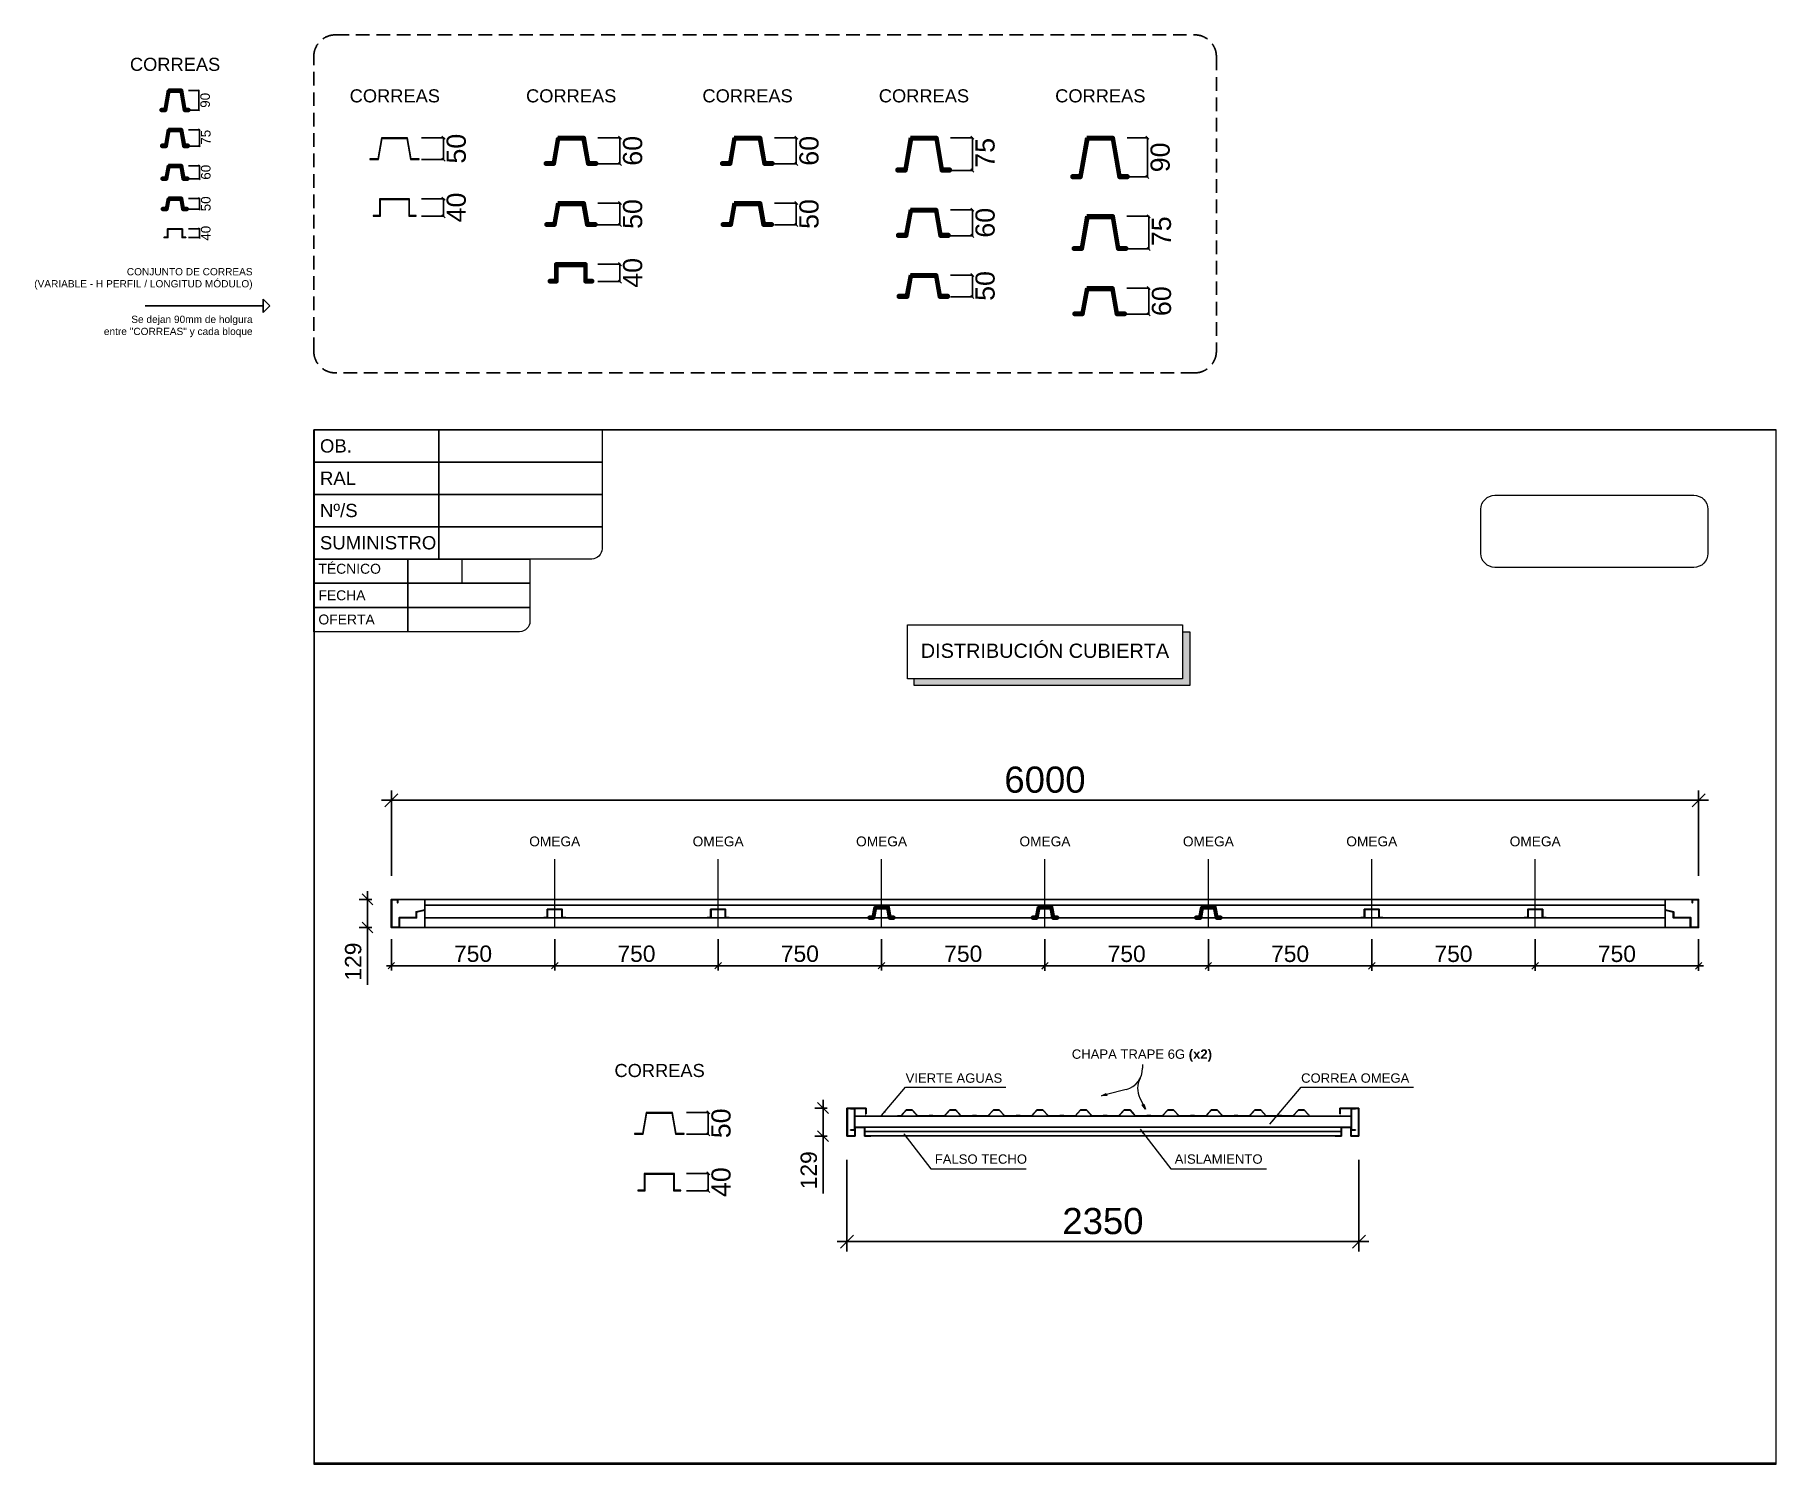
# Model space of a CAD drawing. Header units: millimetres. Extents: x 367645 to 474957, y -134457 to -104992.
# Drawn here: x 443823 to 451815, y -116765 to -110206 of the extents above; entities that cross this region are included whole.
import ezdxf
from ezdxf.enums import TextEntityAlignment as Align

# ---------------------------------------------------------------- set-up
doc = ezdxf.new("R2010")
doc.units = ezdxf.units.MM
doc.header["$LTSCALE"] = 25
doc.header["$PDMODE"] = 35
doc.header["$PDSIZE"] = 5
doc.linetypes.add('TRAZOS2', pattern=[0.375, 0.25, -0.125])
for name, color, linetype in [('_A-SOMBREJAT BLANC', 7, 'Continuous'), ('CARRIL', 3, 'Continuous'), ('Chapa Perfilada', 2, 'Continuous'), ('Estructura C F', 8, 'Continuous'), ('Lama Falso techo', 3, 'Continuous'), ('TEXTO', 2, 'Continuous')]:
    doc.layers.add(name, color=color, linetype=linetype)
doc.layers.add('Cotas', color=1, linetype='Continuous', lineweight=13)
doc.styles.add('ARIAL', font='arial.ttf')
doc.styles.add('cubierta', font='simplex.shx')
doc.styles.add('ROMANS', font='romans.shx', dxfattribs={"width": 0.75})
doc.styles.get("Standard").update_dxf_attribs({"font": 'arial.ttf'})
doc.dimstyles.new('Cubierta', dxfattribs={"dimscale": 10, "dimtxt": 2.5, "dimasz": 2.5, "dimexe": 1.25, "dimexo": 0.625, "dimtad": 1, "dimtxsty": 'cubierta', "dimcen": 2.5, "dimadec": 0, "dimazin": 0, "dimtfac": 1, "dimtmove": 0, "dimatfit": 3, "dimfxl": 1, "dimarcsym": 0})
doc.dimstyles.new('ISO-20', dxfattribs={"dimtxt": 20, "dimasz": 10, "dimexe": 1.25, "dimexo": 0.625, "dimgap": 10, "dimtad": 1, "dimtxsty": 'Standard', "dimblk": 'OBLIQUE', "dimcen": 2.5, "dimadec": 0, "dimazin": 0, "dimtfac": 1, "dimtmove": 0, "dimatfit": 3, "dimldrblk": 'OBLIQUE', "dimfxl": 1, "dimarcsym": 0})
doc.dimstyles.new('PMP-T-30', dxfattribs={"dimscale": 30, "dimtxt": 1.8, "dimasz": 1, "dimexe": 0.75, "dimexo": 1.8, "dimgap": 0.54, "dimtad": 1, "dimdec": 0, "dimzin": 0, "dimdsep": 46, "dimtxsty": 'ROMANS', "dimblk1": 'OBLIQUE', "dimblk2": 'OBLIQUE', "dimsah": 1, "dimcen": 1, "dimdle": 0.75, "dimadec": 0, "dimazin": 0, "dimtfac": 1, "dimtdec": 0, "dimtofl": 0, "dimtmove": 0, "dimatfit": 3, "dimldrblk": 'OBLIQUE', "dimfxl": 1, "dimtolj": 1, "dimtzin": 0, "dimarcsym": 0})
doc.dimstyles.new('PMP-T-60', dxfattribs={"dimscale": 60, "dimtxt": 1.8, "dimasz": 1, "dimexe": 0.75, "dimexo": 1.8, "dimgap": 0.54, "dimtad": 1, "dimdec": 0, "dimzin": 0, "dimdsep": 46, "dimtxsty": 'ROMANS', "dimblk1": 'OBLIQUE', "dimblk2": 'OBLIQUE', "dimsah": 1, "dimcen": 1, "dimdle": 0.75, "dimadec": 0, "dimazin": 0, "dimtfac": 1, "dimtdec": 0, "dimtofl": 0, "dimtmove": 0, "dimatfit": 3, "dimldrblk": 'OBLIQUE', "dimfxl": 1, "dimtolj": 1, "dimtzin": 0, "dimarcsym": 0})
doc.dimstyles.new('PMP-T-75', dxfattribs={"dimscale": 75, "dimtxt": 1.8, "dimasz": 1, "dimexe": 0.75, "dimexo": 1.8, "dimgap": 0.54, "dimtad": 1, "dimdec": 0, "dimzin": 0, "dimdsep": 46, "dimtxsty": 'ROMANS', "dimblk1": 'OBLIQUE', "dimblk2": 'OBLIQUE', "dimsah": 1, "dimcen": 1, "dimdle": 0.75, "dimadec": 0, "dimazin": 0, "dimtfac": 1, "dimtdec": 0, "dimtofl": 0, "dimtmove": 0, "dimatfit": 3, "dimldrblk": 'OBLIQUE', "dimfxl": 1, "dimtolj": 1, "dimtzin": 0, "dimarcsym": 0})

msp = doc.modelspace()

# ---------------------------------------------------------------- texts
at = {"insert": (444822.135, -111544.393), "char_height": 33.20055, "width": 1372.07984, "attachment_point": 6, "style": 'ARIAL'}
msp.add_mtext('Se dejan 90mm de holgura \\Pentre "CORREAS" y cada bloque', dxfattribs=at)
at = {"layer": 'CARRIL', "insert": (444822.135, -111325.723), "char_height": 33.20055, "width": 1372.07984, "attachment_point": 6, "style": 'ARIAL'}
msp.add_mtext('CONJUNTO DE CORREAS\\P(VARIABLE - H PERFIL / LONGITUD MÓDULO)', dxfattribs=at)
at = {"layer": 'TEXTO'}
for p in [(444466.352, -110389.418), (445474.939, -110534.069), (446284.441, -110534.069), (447093.943, -110534.069), (447903.445, -110534.069), (448712.947, -110534.069), (446690.156, -115006.826)]:
    msp.add_text('CORREAS', height=59.9928, dxfattribs=at).set_placement(p, align=Align.BOTTOM_CENTER)
at = {"layer": 'TEXTO', "style": 'ARIAL'}
for p in [(446208.859, -113943.494), (446958.859, -113943.494), (447708.859, -113943.494), (448458.859, -113943.494), (449208.859, -113943.494), (449958.859, -113943.494), (450708.859, -113943.494)]:
    msp.add_attdef('OMEGA', text='', height=45, dxfattribs=at).set_placement(p, align=Align.BOTTOM_CENTER)

# ---------------------------------------------------------------- blocks, each defined once
blk = doc.blocks.new('CAJETIN_VALS')
at = {"layer": 'Cotas'}
for points in [[(0, 5027.7), (608.8, 5027.7), (608.8, 4870.8), (0, 4870.8)], [(0, 0), (7109.9, 0), (7109.9, 5027.7), (0, 5027.7)], [(608.8, 5027.7), (1401.4, 5027.7), (1401.4, 4870.8), (608.8, 4870.8)], [(0, 4870.8), (608.8, 4870.8), (608.8, 4713.8), (0, 4713.8)], [(608.8, 4870.8), (1401.4, 4870.8), (1401.4, 4713.8), (608.8, 4713.8)], [(0, 4713.8), (608.8, 4713.8), (608.8, 4556.9), (0, 4556.9)], [(608.8, 4713.8), (1401.4, 4713.8), (1401.4, 4556.9), (608.8, 4556.9)], [(0, 4556.9), (608.8, 4556.9), (608.8, 4399.9), (0, 4399.9)], [(0, 4399.9), (456.6, 4399.9), (456.6, 4282.2), (0, 4282.2)], [(456.6, 4399.9), (1051, 4399.9), (1051, 4282.2), (456.6, 4282.2)], [(0, 4282.2), (456.6, 4282.2), (456.6, 4164.5), (0, 4164.5)], [(456.6, 4282.2), (1051, 4282.2), (1051, 4164.5), (456.6, 4164.5)], [(0, 4164.5), (456.6, 4164.5), (456.6, 4046.8), (0, 4046.8)]]:
    blk.add_lwpolyline(points, close=True, dxfattribs=at)
for points in [[(608.8, 4556.9), (1401.4, 4556.9), (1401.4, 4450, -0.414214), (1351.3, 4399.9), (608.8, 4399.9)], [(456.6, 4164.5), (1051, 4164.5), (1051, 4096.9, -0.414214), (1001, 4046.8), (456.6, 4046.8)]]:
    blk.add_lwpolyline(points, format="xyb", close=True, dxfattribs=at)
blk.add_lwpolyline([(719.9, 4399.9), (719.9, 4282.2)], dxfattribs=at)
at = {"layer": 'TEXTO', "char_height": 64.47, "attachment_point": 1}
for s, insert in [('OB.', (30.2, 4982)), ('RAL', (30.2, 4825)), ('Nº/S ', (30.2, 4668.1)), ('SUMINISTRO', (30.2, 4511.2))]:
    blk.add_mtext_dynamic_manual_height_columns(s, width=1045.26, gutter_width=263.8, heights=[0], dxfattribs=dict(at, insert=insert))
at = {"layer": 'TEXTO', "color": 7, "true_color": 0xffffff, "char_height": 48.36, "attachment_point": 1, "style": 'ARIAL'}
for s, insert in [('TÉCNICO', (22.6, 4376.7)), ('FECHA', (22.6, 4247.9))]:
    blk.add_mtext_dynamic_manual_height_columns(s, width=1045.26, gutter_width=263.8, heights=[0], dxfattribs=dict(at, insert=insert))
at = {"layer": 'TEXTO', "color": 4, "insert": (22.6, 4130.2), "char_height": 48.36, "attachment_point": 1, "style": 'ARIAL'}
blk.add_mtext_dynamic_manual_height_columns('OFERTA', width=1045.26, gutter_width=263.8, heights=[0], dxfattribs=at)
at = {"layer": 'TEXTO', "style": 'ARIAL'}
for tag, p in [('OB', (1005.1, 4949.2)), ('RAL', (1005.1, 4792.3)), ('SUMINISTRO', (1003.4, 4478.7))]:
    blk.add_attdef(tag, text='', height=68, dxfattribs=at).set_placement(p, align=Align.MIDDLE_CENTER)
at = {"layer": 'TEXTO', "color": 6, "style": 'ARIAL'}
blk.add_attdef('NS', text='', height=68, dxfattribs=at).set_placement((1005.1, 4635.4), align=Align.MIDDLE_CENTER)
at = {"layer": 'TEXTO', "color": 7, "true_color": 0xffffff, "style": 'ARIAL'}
for tag, p in [('D.P.Y.', (588.2, 4341.1)), ('REV-0', (885.5, 4341.1)), ('FECHA', (753.8, 4223.4))]:
    blk.add_attdef(tag, text='', height=48, dxfattribs=at).set_placement(p, align=Align.MIDDLE_CENTER)
at = {"layer": 'TEXTO', "color": 4, "style": 'ARIAL'}
blk.add_attdef('OFERTA', text='', height=48, dxfattribs=at).set_placement((751.6, 4106.1), align=Align.MIDDLE_CENTER)
blk = doc.blocks.new('_OBLIQUE')
at = {"color": 0, "linetype": 'ByBlock'}
blk.add_line((-0.5, -0.5), (0.5, 0.5), dxfattribs=at)
blk = doc.blocks.new('*D819')
at = {"layer": 'Cotas', "color": 0, "lineweight": -2, "transparency": 16777216}
for p, q in [((447459.9, -115131.4), (447403, -115131.4)), ((447440.5, -115093.9), (447440.5, -115260.4)), ((447459.9, -115260.4), (447403, -115260.4)), ((447440.5, -115260.4), (447440.5, -115523.2))]:
    blk.add_line(p, q, dxfattribs=at)
at = {"layer": 'Defpoints', "color": 0, "transparency": 16777216}
for p in [(447549.9, -115131.4), (447440.5, -115260.4), (447549.9, -115260.4)]:
    blk.add_point(p, dxfattribs=at)
at = {"layer": 'Cotas', "color": 0, "lineweight": -2, "transparency": 16777216, "xscale": 50, "yscale": 50, "zscale": 50}
for p, rotation in [((447440.5, -115131.4), 90), ((447440.5, -115260.4), 270)]:
    blk.add_blockref('_OBLIQUE', p, dxfattribs=dict(at, rotation=rotation))
at = {"layer": 'Cotas', "color": 0, "transparency": 16777216, "insert": (447375.2, -115416.8), "char_height": 75, "attachment_point": 5, "rotation": 90, "style": 'ARIAL'}
blk.add_mtext('\\A1;129', dxfattribs=at)
blk = doc.blocks.new('CHAPA TRAPE 6G')
at = {"layer": 'Chapa Perfilada'}
for p, q in [((-54, -28), (-54, -27)), ((1031.6, -20.4), (1032.4, -19.7))]:
    blk.add_line(p, q, dxfattribs=at)
for points in [[(1032.4, -19.7), (1013.5, 1), (986.5, 1), (961, -27), (911, -27), (907.5, -25), (892.5, -25), (889, -27), (839, -27), (813.5, 1), (786.5, 1), (761, -27), (711, -27), (707.5, -25), (692.5, -25), (689, -27), (639, -27), (613.5, 1), (586.5, 1), (561, -27), (511, -27), (507.5, -25), (492.5, -25), (489, -27), (439, -27), (413.5, 1), (386.5, 1), (361, -27), (311, -27), (307.5, -25), (292.5, -25), (289, -27), (239, -27), (213.5, 1), (186.5, 1), (161, -27), (111, -27), (107.5, -25), (92.5, -25), (89, -27), (39, -27), (13.5, 1), (-13.5, 1), (-39, -27), (-54, -27)], [(1031.6, -20.4), (1013.1, 0), (986.9, 0), (961.4, -28), (910.7, -28), (907.2, -26), (892.8, -26), (889.3, -28), (838.6, -28), (813.1, 0), (786.9, 0), (761.4, -28), (710.7, -28), (707.2, -26), (692.8, -26), (689.3, -28), (638.6, -28), (613.1, 0), (586.9, 0), (561.4, -28), (510.7, -28), (507.2, -26), (492.8, -26), (489.3, -28), (438.6, -28), (413.1, 0), (386.9, 0), (361.4, -28), (310.7, -28), (307.2, -26), (292.8, -26), (289.3, -28), (238.6, -28), (213.1, 0), (186.9, 0), (161.4, -28), (110.7, -28), (107.2, -26), (92.8, -26), (89.3, -28), (38.6, -28), (13.1, 0), (-13.1, 0), (-38.6, -28), (-54, -28)]]:
    blk.add_lwpolyline(points, dxfattribs=at)
blk = doc.blocks.new('*D820')
at = {"layer": 'Cotas', "color": 0, "lineweight": -2, "transparency": 16777216}
for p, q in [((447549.9, -115368.4), (447549.9, -115789.3)), ((449899.9, -115368.4), (449899.9, -115789.3)), ((447504.9, -115744.3), (449944.9, -115744.3))]:
    blk.add_line(p, q, dxfattribs=at)
at = {"layer": 'Defpoints', "color": 0, "transparency": 16777216}
for p in [(447549.9, -115260.4), (449899.9, -115260.4), (449899.9, -115744.3)]:
    blk.add_point(p, dxfattribs=at)
at = {"layer": 'Cotas', "color": 0, "lineweight": -2, "transparency": 16777216, "xscale": 60, "yscale": 60, "zscale": 60, "rotation": 180}
blk.add_blockref('_OBLIQUE', (447549.9, -115744.3), dxfattribs=at)
at = {"layer": 'Cotas', "color": 0, "lineweight": -2, "transparency": 16777216, "xscale": 60, "yscale": 60, "zscale": 60}
blk.add_blockref('_OBLIQUE', (449899.9, -115744.3), dxfattribs=at)
at = {"layer": 'Cotas', "color": 0, "transparency": 16777216, "insert": (448724.9, -115650.6), "char_height": 120, "attachment_point": 5, "style": 'ARIAL'}
blk.add_mtext('\\A1;2350', dxfattribs=at)
blk = doc.blocks.new('*D821')
at = {"layer": 'Cotas', "color": 0, "lineweight": -2, "transparency": 16777216}
for p, q in [((450708.9, -114356.7), (450708.9, -114500.9)), ((451458.9, -114356.7), (451458.9, -114500.9)), ((451481.4, -114478.4), (450686.4, -114478.4))]:
    blk.add_line(p, q, dxfattribs=at)
at = {"layer": 'Defpoints', "color": 0, "transparency": 16777216}
for p in [(450708.9, -114302.7), (451458.9, -114302.7), (450708.9, -114478.4)]:
    blk.add_point(p, dxfattribs=at)
at = {"layer": 'Cotas', "color": 0, "lineweight": -2, "transparency": 16777216, "xscale": 30, "yscale": 30, "zscale": 30, "rotation": 180}
blk.add_blockref('_OBLIQUE', (450708.9, -114478.4), dxfattribs=at)
at = {"layer": 'Cotas', "color": 0, "lineweight": -2, "transparency": 16777216, "xscale": 30, "yscale": 30, "zscale": 30}
blk.add_blockref('_OBLIQUE', (451458.9, -114478.4), dxfattribs=at)
at = {"layer": 'Cotas', "color": 0, "transparency": 16777216, "insert": (451083.9, -114423.9), "char_height": 75, "attachment_point": 5, "style": 'ARIAL'}
blk.add_mtext('\\A1;750', dxfattribs=at)
blk = doc.blocks.new('*D822')
at = {"layer": 'Cotas', "color": 0, "lineweight": -2, "transparency": 16777216}
for p, q in [((449958.9, -114356.7), (449958.9, -114500.9)), ((450708.9, -114424.4), (450708.9, -114455.9)), ((450731.4, -114478.4), (449936.4, -114478.4))]:
    blk.add_line(p, q, dxfattribs=at)
at = {"layer": 'Defpoints', "color": 0, "transparency": 16777216}
for p in [(449958.9, -114302.7), (449958.9, -114478.4), (450708.9, -114478.4)]:
    blk.add_point(p, dxfattribs=at)
at = {"layer": 'Cotas', "color": 0, "lineweight": -2, "transparency": 16777216, "xscale": 30, "yscale": 30, "zscale": 30, "rotation": 180}
blk.add_blockref('_OBLIQUE', (449958.9, -114478.4), dxfattribs=at)
at = {"layer": 'Cotas', "color": 0, "lineweight": -2, "transparency": 16777216, "xscale": 30, "yscale": 30, "zscale": 30}
blk.add_blockref('_OBLIQUE', (450708.9, -114478.4), dxfattribs=at)
at = {"layer": 'Cotas', "color": 0, "transparency": 16777216, "insert": (450333.9, -114423.9), "char_height": 75, "attachment_point": 5, "style": 'ARIAL'}
blk.add_mtext('\\A1;750', dxfattribs=at)
blk = doc.blocks.new('*D824')
at = {"layer": 'Cotas', "color": 0, "lineweight": -2, "transparency": 16777216}
for p, q in [((448458.9, -114356.7), (448458.9, -114500.9)), ((449208.9, -114424.4), (449208.9, -114455.9)), ((449231.4, -114478.4), (448436.4, -114478.4))]:
    blk.add_line(p, q, dxfattribs=at)
at = {"layer": 'Defpoints', "color": 0, "transparency": 16777216}
for p in [(448458.9, -114302.7), (448458.9, -114478.4), (449208.9, -114478.4)]:
    blk.add_point(p, dxfattribs=at)
at = {"layer": 'Cotas', "color": 0, "lineweight": -2, "transparency": 16777216, "xscale": 30, "yscale": 30, "zscale": 30, "rotation": 180}
blk.add_blockref('_OBLIQUE', (448458.9, -114478.4), dxfattribs=at)
at = {"layer": 'Cotas', "color": 0, "lineweight": -2, "transparency": 16777216, "xscale": 30, "yscale": 30, "zscale": 30}
blk.add_blockref('_OBLIQUE', (449208.9, -114478.4), dxfattribs=at)
at = {"layer": 'Cotas', "color": 0, "transparency": 16777216, "insert": (448833.9, -114423.9), "char_height": 75, "attachment_point": 5, "style": 'ARIAL'}
blk.add_mtext('\\A1;750', dxfattribs=at)
blk = doc.blocks.new('*D825')
at = {"layer": 'Cotas', "color": 0, "lineweight": -2, "transparency": 16777216}
for p, q in [((447708.9, -114356.7), (447708.9, -114500.3)), ((448458.9, -114424.4), (448458.9, -114455.3)), ((448481.4, -114477.8), (447686.4, -114477.8))]:
    blk.add_line(p, q, dxfattribs=at)
at = {"layer": 'Defpoints', "color": 0, "transparency": 16777216}
for p in [(447708.9, -114302.7), (447708.9, -114477.8), (448458.9, -114478.4)]:
    blk.add_point(p, dxfattribs=at)
at = {"layer": 'Cotas', "color": 0, "lineweight": -2, "transparency": 16777216, "xscale": 30, "yscale": 30, "zscale": 30, "rotation": 180}
blk.add_blockref('_OBLIQUE', (447708.9, -114477.8), dxfattribs=at)
at = {"layer": 'Cotas', "color": 0, "lineweight": -2, "transparency": 16777216, "xscale": 30, "yscale": 30, "zscale": 30}
blk.add_blockref('_OBLIQUE', (448458.9, -114477.8), dxfattribs=at)
at = {"layer": 'Cotas', "color": 0, "transparency": 16777216, "insert": (448083.9, -114423.4), "char_height": 75, "attachment_point": 5, "style": 'ARIAL'}
blk.add_mtext('\\A1;750', dxfattribs=at)
blk = doc.blocks.new('*D826')
at = {"layer": 'Cotas', "color": 0, "lineweight": -2, "transparency": 16777216}
for p, q in [((446958.9, -114356.7), (446958.9, -114500.3)), ((447708.9, -114423.8), (447708.9, -114455.3)), ((447731.4, -114477.8), (446936.4, -114477.8))]:
    blk.add_line(p, q, dxfattribs=at)
at = {"layer": 'Defpoints', "color": 0, "transparency": 16777216}
for p in [(446958.9, -114302.7), (446958.9, -114477.8), (447708.9, -114477.8)]:
    blk.add_point(p, dxfattribs=at)
at = {"layer": 'Cotas', "color": 0, "lineweight": -2, "transparency": 16777216, "xscale": 30, "yscale": 30, "zscale": 30, "rotation": 180}
blk.add_blockref('_OBLIQUE', (446958.9, -114477.8), dxfattribs=at)
at = {"layer": 'Cotas', "color": 0, "lineweight": -2, "transparency": 16777216, "xscale": 30, "yscale": 30, "zscale": 30}
blk.add_blockref('_OBLIQUE', (447708.9, -114477.8), dxfattribs=at)
at = {"layer": 'Cotas', "color": 0, "transparency": 16777216, "insert": (447333.9, -114423.4), "char_height": 75, "attachment_point": 5, "style": 'ARIAL'}
blk.add_mtext('\\A1;750', dxfattribs=at)
blk = doc.blocks.new('*D827')
at = {"layer": 'Cotas', "color": 0, "lineweight": -2, "transparency": 16777216}
for p, q in [((446208.9, -114356.7), (446208.9, -114500.3)), ((446958.9, -114423.8), (446958.9, -114455.3)), ((446981.4, -114477.8), (446186.4, -114477.8))]:
    blk.add_line(p, q, dxfattribs=at)
at = {"layer": 'Defpoints', "color": 0, "transparency": 16777216}
for p in [(446208.9, -114302.7), (446208.9, -114477.8), (446958.9, -114477.8)]:
    blk.add_point(p, dxfattribs=at)
at = {"layer": 'Cotas', "color": 0, "lineweight": -2, "transparency": 16777216, "xscale": 30, "yscale": 30, "zscale": 30, "rotation": 180}
blk.add_blockref('_OBLIQUE', (446208.9, -114477.8), dxfattribs=at)
at = {"layer": 'Cotas', "color": 0, "lineweight": -2, "transparency": 16777216, "xscale": 30, "yscale": 30, "zscale": 30}
blk.add_blockref('_OBLIQUE', (446958.9, -114477.8), dxfattribs=at)
at = {"layer": 'Cotas', "color": 0, "transparency": 16777216, "insert": (446583.9, -114423.4), "char_height": 75, "attachment_point": 5, "style": 'ARIAL'}
blk.add_mtext('\\A1;750', dxfattribs=at)
blk = doc.blocks.new('*D828')
at = {"layer": 'Cotas', "color": 0, "lineweight": -2, "transparency": 16777216}
for p, q in [((445458.9, -114356.7), (445458.9, -114500.3)), ((446208.9, -114423.8), (446208.9, -114455.3)), ((446231.4, -114477.8), (445436.4, -114477.8))]:
    blk.add_line(p, q, dxfattribs=at)
at = {"layer": 'Defpoints', "color": 0, "transparency": 16777216}
for p in [(445458.9, -114302.7), (445458.9, -114477.8), (446208.9, -114477.8)]:
    blk.add_point(p, dxfattribs=at)
at = {"layer": 'Cotas', "color": 0, "lineweight": -2, "transparency": 16777216, "xscale": 30, "yscale": 30, "zscale": 30, "rotation": 180}
blk.add_blockref('_OBLIQUE', (445458.9, -114477.8), dxfattribs=at)
at = {"layer": 'Cotas', "color": 0, "lineweight": -2, "transparency": 16777216, "xscale": 30, "yscale": 30, "zscale": 30}
blk.add_blockref('_OBLIQUE', (446208.9, -114477.8), dxfattribs=at)
at = {"layer": 'Cotas', "color": 0, "transparency": 16777216, "insert": (445833.9, -114423.4), "char_height": 75, "attachment_point": 5, "style": 'ARIAL'}
blk.add_mtext('\\A1;750', dxfattribs=at)
blk = doc.blocks.new('*D817')
at = {"layer": 'Cotas', "color": 0, "lineweight": -2, "transparency": 16777216}
for p, q in [((445368.9, -114173.7), (445311.9, -114173.7)), ((445349.4, -114136.2), (445349.4, -114302.7)), ((445368.9, -114302.7), (445311.9, -114302.7)), ((445349.4, -114302.7), (445349.4, -114565.5))]:
    blk.add_line(p, q, dxfattribs=at)
at = {"layer": 'Defpoints', "color": 0, "transparency": 16777216}
for p in [(445458.9, -114173.7), (445349.4, -114302.7), (445458.9, -114302.7)]:
    blk.add_point(p, dxfattribs=at)
at = {"layer": 'Cotas', "color": 0, "lineweight": -2, "transparency": 16777216, "xscale": 50, "yscale": 50, "zscale": 50}
for p, rotation in [((445349.4, -114173.7), 90), ((445349.4, -114302.7), 270)]:
    blk.add_blockref('_OBLIQUE', p, dxfattribs=dict(at, rotation=rotation))
at = {"layer": 'Cotas', "color": 0, "transparency": 16777216, "insert": (445284.1, -114459.1), "char_height": 75, "attachment_point": 5, "rotation": 90, "style": 'ARIAL'}
blk.add_mtext('\\A1;129', dxfattribs=at)
blk = doc.blocks.new('*D818')
at = {"layer": 'Cotas', "color": 0, "lineweight": -2, "transparency": 16777216}
for p, q in [((445413.9, -113718.5), (451503.9, -113718.5)), ((445458.9, -114065.7), (445458.9, -113673.5)), ((451458.9, -114066.2), (451458.9, -113673.5))]:
    blk.add_line(p, q, dxfattribs=at)
at = {"layer": 'Defpoints', "color": 0, "transparency": 16777216}
for p in [(451458.9, -113718.5), (445458.9, -114173.7), (451458.9, -114174.2)]:
    blk.add_point(p, dxfattribs=at)
at = {"layer": 'Cotas', "color": 0, "lineweight": -2, "transparency": 16777216, "xscale": 60, "yscale": 60, "zscale": 60, "rotation": 180}
blk.add_blockref('_OBLIQUE', (445458.9, -113718.5), dxfattribs=at)
at = {"layer": 'Cotas', "color": 0, "lineweight": -2, "transparency": 16777216, "xscale": 60, "yscale": 60, "zscale": 60}
blk.add_blockref('_OBLIQUE', (451458.9, -113718.5), dxfattribs=at)
at = {"layer": 'Cotas', "color": 0, "transparency": 16777216, "insert": (448458.9, -113624.8), "char_height": 120, "attachment_point": 5, "style": 'ARIAL'}
blk.add_mtext('\\A1;6000', dxfattribs=at)
blk = doc.blocks.new('PERFIL CARA LARGA CUBIERTA 129.40')
for p, q in [((0, 0), (0, -129)), ((88, 0), (0, 0)), ((88, -27), (88, 0)), ((2, -2), (2, -127)), ((86, -2), (2, -2)), ((86, -27), (86, -2)), ((88, -27), (86, -27)), ((0, -129), (38, -129)), ((2, -127), (36, -127)), ((36, -87), (82, -87)), ((36, -127), (36, -87)), ((38, -89), (80, -89)), ((38, -129), (38, -89)), ((80, -89), (80, -129)), ((80, -129), (109, -129)), ((82, -87), (82, -127)), ((82, -127), (109, -127)), ((109, -127), (109, -129))]:
    blk.add_line(p, q)
blk = doc.blocks.new('PERFIL INTERNO CL')
at = {"layer": 'Estructura C F'}
for p, q in [((0, 125), (-20, 125)), ((-20, 123), (-20, 125)), ((-2, 123), (-20, 123)), ((-2, 27.8), (-2, 123)), ((0, 25.8), (0, 125)), ((-2, 27.8), (-20, 27.8)), ((-20, 25.8), (-20, 27.8)), ((0, 25.8), (-20, 25.8))]:
    blk.add_line(p, q, dxfattribs=at)
blk = doc.blocks.new('PERFIL CARA CORTA CUBIERTA 129.40')
blk.add_lwpolyline([(153.1, -49.6), (116, -58), (116, -85), (38, -85), (38, -129), (0, -129), (0, 0), (30, 0), (30, -15), (28, -15), (28, -2), (2, -2), (2, -127), (36, -127), (36, -83), (114, -83), (114, -56.4), (152.6, -47.7)], close=True)
blk = doc.blocks.new('*D832')
at = {"layer": 'Cotas', "color": 0, "lineweight": -2, "transparency": 16777216}
for p, q in [((449208.9, -114356.7), (449208.9, -114500.9)), ((449958.9, -114424.4), (449958.9, -114455.9)), ((449981.4, -114478.4), (449186.4, -114478.4))]:
    blk.add_line(p, q, dxfattribs=at)
at = {"layer": 'Defpoints', "color": 0, "transparency": 16777216}
for p in [(449208.9, -114302.7), (449208.9, -114478.4), (449958.9, -114478.4)]:
    blk.add_point(p, dxfattribs=at)
at = {"layer": 'Cotas', "color": 0, "lineweight": -2, "transparency": 16777216, "xscale": 30, "yscale": 30, "zscale": 30, "rotation": 180}
blk.add_blockref('_OBLIQUE', (449208.9, -114478.4), dxfattribs=at)
at = {"layer": 'Cotas', "color": 0, "lineweight": -2, "transparency": 16777216, "xscale": 30, "yscale": 30, "zscale": 30}
blk.add_blockref('_OBLIQUE', (449958.9, -114478.4), dxfattribs=at)
at = {"layer": 'Cotas', "color": 0, "transparency": 16777216, "insert": (449583.9, -114423.9), "char_height": 75, "attachment_point": 5, "style": 'ARIAL'}
blk.add_mtext('\\A1;750', dxfattribs=at)
blk = doc.blocks.new('*D942')
at = {"layer": 'Cotas', "color": 0, "lineweight": -2, "transparency": 16777216}
for p, q in [((61.5, -72.2), (113, -72.2)), ((111.7, -72.2), (111.7, -122.2)), ((61.5, -122.2), (113, -122.2))]:
    blk.add_line(p, q, dxfattribs=at)
at = {"layer": 'Defpoints', "color": 0, "transparency": 16777216}
for p in [(60.8, -72.2), (60.8, -122.2), (111.7, -122.2)]:
    blk.add_point(p, dxfattribs=at)
at = {"layer": 'Cotas', "color": 0, "lineweight": -2, "transparency": 16777216, "xscale": 7, "yscale": 7, "zscale": 7}
for p, rotation in [((111.7, -72.2), 90), ((111.7, -122.2), 270)]:
    blk.add_blockref('_OBLIQUE', p, dxfattribs=dict(at, rotation=rotation))
at = {"layer": 'Cotas', "color": 0, "transparency": 16777216, "insert": (141.2, -97.2), "char_height": 44, "attachment_point": 5, "rotation": 90}
blk.add_mtext('50', dxfattribs=at)
blk = doc.blocks.new('*D943')
at = {"layer": 'Cotas', "color": 0, "lineweight": -2, "transparency": 16777216}
for p, q in [((61.5, -212.2), (113, -212.2)), ((111.7, -212.2), (111.7, -252.2)), ((61.5, -252.2), (113, -252.2))]:
    blk.add_line(p, q, dxfattribs=at)
at = {"layer": 'Defpoints', "color": 0, "transparency": 16777216}
for p in [(60.8, -212.2), (60.8, -252.2), (111.7, -252.2)]:
    blk.add_point(p, dxfattribs=at)
at = {"layer": 'Cotas', "color": 0, "lineweight": -2, "transparency": 16777216, "xscale": 7, "yscale": 7, "zscale": 7}
for p, rotation in [((111.7, -212.2), 90), ((111.7, -252.2), 270)]:
    blk.add_blockref('_OBLIQUE', p, dxfattribs=dict(at, rotation=rotation))
at = {"layer": 'Cotas', "color": 0, "transparency": 16777216, "insert": (141.2, -232.2), "char_height": 44, "attachment_point": 5, "rotation": 90}
blk.add_mtext('40', dxfattribs=at)
blk = doc.blocks.new('*D838')
at = {"layer": 'Cotas', "color": 0, "lineweight": -2, "transparency": 16777216}
for p, q in [((442248.4, -113997.7), (442299.9, -113997.7)), ((442298.7, -113997.7), (442298.7, -114047.7)), ((442248.4, -114047.7), (442299.9, -114047.7))]:
    blk.add_line(p, q, dxfattribs=at)
at = {"layer": 'Defpoints', "color": 0, "transparency": 16777216}
for p in [(442247.8, -113997.7), (442247.8, -114047.7), (442298.7, -114047.7)]:
    blk.add_point(p, dxfattribs=at)
at = {"layer": 'Cotas', "color": 0, "lineweight": -2, "transparency": 16777216, "xscale": 7, "yscale": 7, "zscale": 7}
for p, rotation in [((442298.7, -113997.7), 90), ((442298.7, -114047.7), 270)]:
    blk.add_blockref('_OBLIQUE', p, dxfattribs=dict(at, rotation=rotation))
at = {"layer": 'Cotas', "color": 0, "transparency": 16777216, "insert": (442328.1, -114022.7), "char_height": 44, "attachment_point": 5, "rotation": 90}
blk.add_mtext('50', dxfattribs=at)
blk = doc.blocks.new('*D839')
at = {"layer": 'Cotas', "color": 0, "lineweight": -2, "transparency": 16777216}
for p, q in [((442248.4, -113847.7), (442299.9, -113847.7)), ((442298.7, -113847.7), (442298.7, -113907.7)), ((442248.4, -113907.7), (442299.9, -113907.7))]:
    blk.add_line(p, q, dxfattribs=at)
at = {"layer": 'Defpoints', "color": 0, "transparency": 16777216}
for p in [(442247.8, -113847.7), (442247.8, -113907.7), (442298.7, -113907.7)]:
    blk.add_point(p, dxfattribs=at)
at = {"layer": 'Cotas', "color": 0, "lineweight": -2, "transparency": 16777216, "xscale": 7, "yscale": 7, "zscale": 7}
for p, rotation in [((442298.7, -113847.7), 90), ((442298.7, -113907.7), 270)]:
    blk.add_blockref('_OBLIQUE', p, dxfattribs=dict(at, rotation=rotation))
at = {"layer": 'Cotas', "color": 0, "transparency": 16777216, "insert": (442328.1, -113877.7), "char_height": 44, "attachment_point": 5, "rotation": 90}
blk.add_mtext('60', dxfattribs=at)
blk = doc.blocks.new('*D842')
at = {"layer": 'Cotas', "color": 0, "lineweight": -2, "transparency": 16777216}
for p, q in [((442248.4, -114137.7), (442299.9, -114137.7)), ((442298.7, -114137.7), (442298.7, -114177.7)), ((442248.4, -114177.7), (442299.9, -114177.7))]:
    blk.add_line(p, q, dxfattribs=at)
at = {"layer": 'Defpoints', "color": 0, "transparency": 16777216}
for p in [(442247.8, -114137.7), (442247.8, -114177.7), (442298.7, -114177.7)]:
    blk.add_point(p, dxfattribs=at)
at = {"layer": 'Cotas', "color": 0, "lineweight": -2, "transparency": 16777216, "xscale": 7, "yscale": 7, "zscale": 7}
for p, rotation in [((442298.7, -114137.7), 90), ((442298.7, -114177.7), 270)]:
    blk.add_blockref('_OBLIQUE', p, dxfattribs=dict(at, rotation=rotation))
at = {"layer": 'Cotas', "color": 0, "transparency": 16777216, "insert": (442328.1, -114157.7), "char_height": 44, "attachment_point": 5, "rotation": 90}
blk.add_mtext('40', dxfattribs=at)
blk = doc.blocks.new('*D847')
at = {"layer": 'Cotas', "color": 0, "lineweight": -2, "transparency": 16777216}
for p, q in [((441579, -113997.7), (441630.5, -113997.7)), ((441629.2, -113997.7), (441629.2, -114047.7)), ((441579, -114047.7), (441630.5, -114047.7))]:
    blk.add_line(p, q, dxfattribs=at)
at = {"layer": 'Defpoints', "color": 0, "transparency": 16777216}
for p in [(441578.4, -113997.7), (441578.4, -114047.7), (441629.2, -114047.7)]:
    blk.add_point(p, dxfattribs=at)
at = {"layer": 'Cotas', "color": 0, "lineweight": -2, "transparency": 16777216, "xscale": 7, "yscale": 7, "zscale": 7}
for p, rotation in [((441629.2, -113997.7), 90), ((441629.2, -114047.7), 270)]:
    blk.add_blockref('_OBLIQUE', p, dxfattribs=dict(at, rotation=rotation))
at = {"layer": 'Cotas', "color": 0, "transparency": 16777216, "insert": (441658.7, -114022.7), "char_height": 44, "attachment_point": 5, "rotation": 90}
blk.add_mtext('50', dxfattribs=at)
blk = doc.blocks.new('*D848')
at = {"layer": 'Cotas', "color": 0, "lineweight": -2, "transparency": 16777216}
for p, q in [((441579, -113847.7), (441630.5, -113847.7)), ((441629.2, -113847.7), (441629.2, -113907.7)), ((441579, -113907.7), (441630.5, -113907.7))]:
    blk.add_line(p, q, dxfattribs=at)
at = {"layer": 'Defpoints', "color": 0, "transparency": 16777216}
for p in [(441578.4, -113847.7), (441578.4, -113907.7), (441629.2, -113907.7)]:
    blk.add_point(p, dxfattribs=at)
at = {"layer": 'Cotas', "color": 0, "lineweight": -2, "transparency": 16777216, "xscale": 7, "yscale": 7, "zscale": 7}
for p, rotation in [((441629.2, -113847.7), 90), ((441629.2, -113907.7), 270)]:
    blk.add_blockref('_OBLIQUE', p, dxfattribs=dict(at, rotation=rotation))
at = {"layer": 'Cotas', "color": 0, "transparency": 16777216, "insert": (441658.7, -113877.7), "char_height": 44, "attachment_point": 5, "rotation": 90}
blk.add_mtext('60', dxfattribs=at)
blk = doc.blocks.new('*D851')
at = {"layer": 'Cotas', "color": 0, "lineweight": -2, "transparency": 16777216}
for p, q in [((444527.8, -110956.7), (444579.3, -110956.7)), ((444527.8, -111006.7), (444579.3, -111006.7)), ((444578.1, -110956.7), (444578.1, -111006.7))]:
    blk.add_line(p, q, dxfattribs=at)
at = {"layer": 'Defpoints', "color": 0, "transparency": 16777216}
for p in [(444527.2, -110956.7), (444527.2, -111006.7), (444578.1, -111006.7)]:
    blk.add_point(p, dxfattribs=at)
at = {"layer": 'Cotas', "color": 0, "lineweight": -2, "transparency": 16777216, "xscale": 7, "yscale": 7, "zscale": 7}
for p, rotation in [((444578.1, -110956.7), 90), ((444578.1, -111006.7), 270)]:
    blk.add_blockref('_OBLIQUE', p, dxfattribs=dict(at, rotation=rotation))
at = {"layer": 'Cotas', "color": 0, "transparency": 16777216, "insert": (444607.5, -110981.7), "char_height": 44, "attachment_point": 5, "rotation": 90}
blk.add_mtext('50', dxfattribs=at)
blk = doc.blocks.new('*D853')
at = {"layer": 'Cotas', "color": 0, "lineweight": -2, "transparency": 16777216}
for p, q in [((444527.8, -111096.7), (444579.3, -111096.7)), ((444527.8, -111136.7), (444579.3, -111136.7)), ((444578.1, -111096.7), (444578.1, -111136.7))]:
    blk.add_line(p, q, dxfattribs=at)
at = {"layer": 'Defpoints', "color": 0, "transparency": 16777216}
for p in [(444527.2, -111096.7), (444527.2, -111136.7), (444578.1, -111136.7)]:
    blk.add_point(p, dxfattribs=at)
at = {"layer": 'Cotas', "color": 0, "lineweight": -2, "transparency": 16777216, "xscale": 7, "yscale": 7, "zscale": 7}
for p, rotation in [((444578.1, -111096.7), 90), ((444578.1, -111136.7), 270)]:
    blk.add_blockref('_OBLIQUE', p, dxfattribs=dict(at, rotation=rotation))
at = {"layer": 'Cotas', "color": 0, "transparency": 16777216, "insert": (444607.5, -111116.7), "char_height": 44, "attachment_point": 5, "rotation": 90}
blk.add_mtext('40', dxfattribs=at)
blk = doc.blocks.new('*D854')
at = {"layer": 'Cotas', "color": 0, "lineweight": -2, "transparency": 16777216}
for p, q in [((440415, -112033.4), (440466.5, -112033.4)), ((440465.2, -112033.4), (440465.2, -112108.4)), ((440415, -112108.4), (440466.5, -112108.4))]:
    blk.add_line(p, q, dxfattribs=at)
at = {"layer": 'Defpoints', "color": 0, "transparency": 16777216}
for p in [(440414.3, -112033.4), (440414.3, -112108.4), (440465.2, -112108.4)]:
    blk.add_point(p, dxfattribs=at)
at = {"layer": 'Cotas', "color": 0, "lineweight": -2, "transparency": 16777216, "xscale": 7, "yscale": 7, "zscale": 7}
for p, rotation in [((440465.2, -112033.4), 90), ((440465.2, -112108.4), 270)]:
    blk.add_blockref('_OBLIQUE', p, dxfattribs=dict(at, rotation=rotation))
at = {"layer": 'Cotas', "color": 0, "transparency": 16777216, "insert": (440494.6, -112067.9), "char_height": 44, "attachment_point": 5, "rotation": 90}
blk.add_mtext('75', dxfattribs=at)
blk = doc.blocks.new('*D855')
at = {"layer": 'Cotas', "color": 0, "lineweight": -2, "transparency": 16777216}
for p, q in [((440415, -112348.4), (440466.5, -112348.4)), ((440465.2, -112348.4), (440465.2, -112398.4)), ((440415, -112398.4), (440466.5, -112398.4))]:
    blk.add_line(p, q, dxfattribs=at)
at = {"layer": 'Defpoints', "color": 0, "transparency": 16777216}
for p in [(440414.3, -112348.4), (440414.3, -112398.4), (440465.2, -112398.4)]:
    blk.add_point(p, dxfattribs=at)
at = {"layer": 'Cotas', "color": 0, "lineweight": -2, "transparency": 16777216, "xscale": 7, "yscale": 7, "zscale": 7}
for p, rotation in [((440465.2, -112348.4), 90), ((440465.2, -112398.4), 270)]:
    blk.add_blockref('_OBLIQUE', p, dxfattribs=dict(at, rotation=rotation))
at = {"layer": 'Cotas', "color": 0, "transparency": 16777216, "insert": (440494.7, -112373.4), "char_height": 44, "attachment_point": 5, "rotation": 90}
blk.add_mtext('50', dxfattribs=at)
blk = doc.blocks.new('*D856')
at = {"layer": 'Cotas', "color": 0, "lineweight": -2, "transparency": 16777216}
for p, q in [((440415, -112198.4), (440466.5, -112198.4)), ((440465.2, -112198.4), (440465.2, -112258.4)), ((440415, -112258.4), (440466.5, -112258.4))]:
    blk.add_line(p, q, dxfattribs=at)
at = {"layer": 'Defpoints', "color": 0, "transparency": 16777216}
for p in [(440414.3, -112198.4), (440414.3, -112258.4), (440465.2, -112258.4)]:
    blk.add_point(p, dxfattribs=at)
at = {"layer": 'Cotas', "color": 0, "lineweight": -2, "transparency": 16777216, "xscale": 7, "yscale": 7, "zscale": 7}
for p, rotation in [((440465.2, -112198.4), 90), ((440465.2, -112258.4), 270)]:
    blk.add_blockref('_OBLIQUE', p, dxfattribs=dict(at, rotation=rotation))
at = {"layer": 'Cotas', "color": 0, "transparency": 16777216, "insert": (440494.7, -112228.4), "char_height": 44, "attachment_point": 5, "rotation": 90}
blk.add_mtext('60', dxfattribs=at)
blk = doc.blocks.new('*D840')
at = {"layer": 'Cotas', "color": 0, "lineweight": -2, "transparency": 16777216}
for p, q in [((442249, -113502.7), (442296.9, -113502.7)), ((442295.7, -113502.7), (442295.7, -113592.7)), ((442251.4, -113592.7), (442296.9, -113592.7))]:
    blk.add_line(p, q, dxfattribs=at)
at = {"layer": 'Defpoints', "color": 0, "transparency": 16777216}
for p in [(442248.4, -113502.7), (442250.8, -113592.7), (442295.7, -113592.7)]:
    blk.add_point(p, dxfattribs=at)
at = {"layer": 'Cotas', "color": 0, "lineweight": -2, "transparency": 16777216, "xscale": 7, "yscale": 7, "zscale": 7}
for p, rotation in [((442295.7, -113502.7), 90), ((442295.7, -113592.7), 270)]:
    blk.add_blockref('_OBLIQUE', p, dxfattribs=dict(at, rotation=rotation))
at = {"layer": 'Cotas', "color": 0, "transparency": 16777216, "insert": (442325.1, -113547.7), "char_height": 44, "attachment_point": 5, "rotation": 90}
blk.add_mtext('90', dxfattribs=at)
blk = doc.blocks.new('*D841')
at = {"layer": 'Cotas', "color": 0, "lineweight": -2, "transparency": 16777216}
for p, q in [((442248.4, -113682.7), (442299.9, -113682.7)), ((442298.7, -113682.7), (442298.7, -113757.7)), ((442248.4, -113757.7), (442299.9, -113757.7))]:
    blk.add_line(p, q, dxfattribs=at)
at = {"layer": 'Defpoints', "color": 0, "transparency": 16777216}
for p in [(442247.8, -113682.7), (442247.8, -113757.7), (442298.7, -113757.7)]:
    blk.add_point(p, dxfattribs=at)
at = {"layer": 'Cotas', "color": 0, "lineweight": -2, "transparency": 16777216, "xscale": 7, "yscale": 7, "zscale": 7}
for p, rotation in [((442298.7, -113682.7), 90), ((442298.7, -113757.7), 270)]:
    blk.add_blockref('_OBLIQUE', p, dxfattribs=dict(at, rotation=rotation))
at = {"layer": 'Cotas', "color": 0, "transparency": 16777216, "insert": (442328, -113717.2), "char_height": 44, "attachment_point": 5, "rotation": 90}
blk.add_mtext('75', dxfattribs=at)
blk = doc.blocks.new('*D852')
at = {"layer": 'Cotas', "color": 0, "lineweight": -2, "transparency": 16777216}
for p, q in [((442248.4, -113847.7), (442299.9, -113847.7)), ((442298.7, -113847.7), (442298.7, -113907.7)), ((442248.4, -113907.7), (442299.9, -113907.7))]:
    blk.add_line(p, q, dxfattribs=at)
at = {"layer": 'Defpoints', "color": 0, "transparency": 16777216}
for p in [(442247.8, -113847.7), (442247.8, -113907.7), (442298.7, -113907.7)]:
    blk.add_point(p, dxfattribs=at)
at = {"layer": 'Cotas', "color": 0, "lineweight": -2, "transparency": 16777216, "xscale": 7, "yscale": 7, "zscale": 7}
for p, rotation in [((442298.7, -113847.7), 90), ((442298.7, -113907.7), 270)]:
    blk.add_blockref('_OBLIQUE', p, dxfattribs=dict(at, rotation=rotation))
at = {"layer": 'Cotas', "color": 0, "transparency": 16777216, "insert": (442328.1, -113877.7), "char_height": 44, "attachment_point": 5, "rotation": 90}
blk.add_mtext('60', dxfattribs=at)
blk = doc.blocks.new('*D859')
at = {"layer": 'Cotas', "color": 0, "lineweight": -2, "transparency": 16777216}
for p, q in [((444528.4, -110461.7), (444576.3, -110461.7)), ((444575.1, -110461.7), (444575.1, -110551.7)), ((444530.8, -110551.7), (444576.3, -110551.7))]:
    blk.add_line(p, q, dxfattribs=at)
at = {"layer": 'Defpoints', "color": 0, "transparency": 16777216}
for p in [(444527.8, -110461.7), (444530.2, -110551.7), (444575.1, -110551.7)]:
    blk.add_point(p, dxfattribs=at)
at = {"layer": 'Cotas', "color": 0, "lineweight": -2, "transparency": 16777216, "xscale": 7, "yscale": 7, "zscale": 7}
for p, rotation in [((444575.1, -110461.7), 90), ((444575.1, -110551.7), 270)]:
    blk.add_blockref('_OBLIQUE', p, dxfattribs=dict(at, rotation=rotation))
at = {"layer": 'Cotas', "color": 0, "transparency": 16777216, "insert": (444604.5, -110506.7), "char_height": 44, "attachment_point": 5, "rotation": 90}
blk.add_mtext('90', dxfattribs=at)
blk = doc.blocks.new('*D860')
at = {"layer": 'Cotas', "color": 0, "lineweight": -2, "transparency": 16777216}
for p, q in [((444527.8, -110641.7), (444579.3, -110641.7)), ((444578.1, -110641.7), (444578.1, -110716.7)), ((444527.8, -110716.7), (444579.3, -110716.7))]:
    blk.add_line(p, q, dxfattribs=at)
at = {"layer": 'Defpoints', "color": 0, "transparency": 16777216}
for p in [(444527.2, -110641.7), (444527.2, -110716.7), (444578.1, -110716.7)]:
    blk.add_point(p, dxfattribs=at)
at = {"layer": 'Cotas', "color": 0, "lineweight": -2, "transparency": 16777216, "xscale": 7, "yscale": 7, "zscale": 7}
for p, rotation in [((444578.1, -110641.7), 90), ((444578.1, -110716.7), 270)]:
    blk.add_blockref('_OBLIQUE', p, dxfattribs=dict(at, rotation=rotation))
at = {"layer": 'Cotas', "color": 0, "transparency": 16777216, "insert": (444607.4, -110676.2), "char_height": 44, "attachment_point": 5, "rotation": 90}
blk.add_mtext('75', dxfattribs=at)
blk = doc.blocks.new('*D861')
at = {"layer": 'Cotas', "color": 0, "lineweight": -2, "transparency": 16777216}
for p, q in [((444527.8, -110806.7), (444579.3, -110806.7)), ((444578.1, -110806.7), (444578.1, -110866.7)), ((444527.8, -110866.7), (444579.3, -110866.7))]:
    blk.add_line(p, q, dxfattribs=at)
at = {"layer": 'Defpoints', "color": 0, "transparency": 16777216}
for p in [(444527.2, -110806.7), (444527.2, -110866.7), (444578.1, -110866.7)]:
    blk.add_point(p, dxfattribs=at)
at = {"layer": 'Cotas', "color": 0, "lineweight": -2, "transparency": 16777216, "xscale": 7, "yscale": 7, "zscale": 7}
for p, rotation in [((444578.1, -110806.7), 90), ((444578.1, -110866.7), 270)]:
    blk.add_blockref('_OBLIQUE', p, dxfattribs=dict(at, rotation=rotation))
at = {"layer": 'Cotas', "color": 0, "transparency": 16777216, "insert": (444607.5, -110836.7), "char_height": 44, "attachment_point": 5, "rotation": 90}
blk.add_mtext('60', dxfattribs=at)
blk = doc.blocks.new('CORREA OMEGA 40')
blk.add_lwpolyline([(-34.5, 2), (-49.5, 2), (-49.5, 0), (-32.5, 0), (-32.5, 38), (32.5, 38), (32.5, 0), (49.5, 0), (49.5, 2), (34.5, 2), (34.5, 40), (-34.5, 40)], close=True)
blk = doc.blocks.new('CORREA OMEGA 75')
at = {"lineweight": 60}
blk.add_lwpolyline([(-30, 75), (-42.5, 2), (-60.8, 2), (-60.8, 0), (-40.8, 0), (-28.3, 73), (28.3, 73), (40.8, 0), (60.8, 0), (60.8, 2), (42.5, 2), (30, 75)], close=True, dxfattribs=at)
blk = doc.blocks.new('CORREA OMEGA 90')
for p, q in [((-43.8, 0), (-45.8, 0.3)), ((43.8, 0), (45.8, 0.3))]:
    blk.add_line(p, q)
at = {"lineweight": 60}
blk.add_lwpolyline([(-30, 90), (-45.5, 2), (-63.8, 2), (-63.8, 0), (-43.8, 0), (-28.3, 88), (28.3, 88), (43.8, 0), (63.8, 0), (63.8, 2), (45.5, 2), (30, 90)], close=True, dxfattribs=at)
blk = doc.blocks.new('CORREA OMEGA 60')
for p, q in [((-38.5, 0), (-40.5, 0.3)), ((38.5, 0), (40.5, 0.3))]:
    blk.add_line(p, q)
at = {"lineweight": 60}
blk.add_lwpolyline([(-30, 60), (-40.2, 2), (-58.5, 2), (-58.5, 0), (-38.5, 0), (-28.3, 58), (28.3, 58), (38.5, 0), (58.5, 0), (58.5, 2), (40.2, 2), (30, 60)], close=True, dxfattribs=at)
blk = doc.blocks.new('CORREA OMEGA 50')
at = {"lineweight": 60}
blk.add_lwpolyline([(-30, 50), (-38.5, 2), (-56.8, 2), (-56.8, 0), (-36.8, 0), (-28.3, 48), (28.3, 48), (36.8, 0), (56.8, 0), (56.8, 2), (38.5, 2), (30, 50)], close=True, dxfattribs=at)
blk = doc.blocks.new('CHAPA TRAPE 6G TEXTO')
at = {"layer": 'Cotas'}
h = blk.add_hatch(color=4, dxfattribs=at)
h.dxf.hatch_style = 1
h.paths.add_polyline_path([(-166.4, -133.5), (-189.1, -144), (-164.2, -141.7)])
h = blk.add_hatch(color=4, dxfattribs=at)
h.dxf.hatch_style = 1
h.paths.add_polyline_path([(-1.7, -184.7), (13.2, -204.8), (5.9, -181)])
at = {"layer": 'Cotas', "color": 4}
for p, q in [((0, 0), (0, -17)), ((-189.1, -144), (-166.4, -133.5)), ((-164.2, -141.7), (-189.1, -144)), ((-166.4, -133.5), (-164.2, -141.7)), ((-74.5, -113.7), (-165.2, -137.7)), ((-12.2, -153.7), (13.2, -204.8)), ((-1.7, -184.7), (5.9, -181)), ((13.2, -204.8), (-1.7, -184.7)), ((5.9, -181), (13.2, -204.8))]:
    blk.add_line(p, q, dxfattribs=at)
for centre, start, end in [((-100, -17), 284.79862, 0), ((77.4, -109.3), 152.17199, 206.35213)]:
    blk.add_arc(centre, 100, start, end, dxfattribs=at)
at = {"layer": 'Cotas', "color": 4, "insert": (-324.8, 69.5), "char_height": 42.953, "width": 676.898, "attachment_point": 1, "style": 'ARIAL'}
blk.add_mtext('CHAPA TRAPE 6G {\\fArial|b1|i0|c0|p34;(x2) }', dxfattribs=at)
blk = doc.blocks.new('TÍTULO CUBIERTA')
at = {"layer": '_A-SOMBREJAT BLANC'}
h = blk.add_hatch(color=7, dxfattribs=at)
h.dxf.hatch_style = 1
h.paths.add_polyline_path([(665.4, 88), (631.4, 88), (631.4, -128), (-600.2, -128), (-600.2, -159.1), (665.4, -159.1)])
at = {"layer": 'Cotas'}
blk.add_lwpolyline([(-631.4, 119.1), (631.4, 119.1), (631.4, -128), (-631.4, -128)], close=True, dxfattribs=at)
blk.add_lwpolyline([(631.4, 88), (665.4, 88), (665.4, -159.1), (-600.2, -159.1), (-600.2, -128)], dxfattribs=at)
at = {"layer": 'TEXTO', "insert": (0, 0), "char_height": 65.286, "width": 1262.735, "attachment_point": 5, "style": 'ARIAL'}
blk.add_mtext('\\pxqc;DISTRIBUCIÓN CUBIERTA', dxfattribs=at)
blk = doc.blocks.new('RECUADRO NÚMERO DE UD (MÓDULOS) NUMERO SERIE')
at = {"layer": 'Cotas', "color": 6}
blk.add_lwpolyline([(-605, 219), (605, 219, -0.414214), (690, 134), (690, -134, -0.414214), (605, -219), (-605, -219, -0.414214), (-690, -134), (-690, 134, -0.414214)], format="xyb", close=True, dxfattribs=at)
at = {"layer": 'TEXTO', "color": 6, "style": 'ARIAL'}
blk.add_attdef('4UNIDADES_1UNIDAD', text='', height=132, dxfattribs=at).set_placement((0, 0), align=Align.MIDDLE_CENTER)
blk = doc.blocks.new('BLOQUE CORREAS 40.50')
at = {"lineweight": 15}
blk.add_line((-37.407, -122.24), (-39.376, -121.892), dxfattribs=at)
blk.add_line((36.157, -122.24), (38.126, -121.892))
for points in [[(-30.622, -72.24), (-39.085, -120.24), (-57.405, -120.24), (-57.405, -122.24), (-37.407, -122.24), (-28.944, -74.239), (27.694, -74.239), (36.157, -122.24), (56.155, -122.24), (56.155, -120.24), (37.835, -120.24), (29.372, -72.24)], [(-35.088, -250.242), (-50.072, -250.242), (-50.072, -252.24), (-33.09, -252.24), (-33.09, -214.237), (31.84, -214.237), (31.84, -252.24), (48.822, -252.24), (48.822, -250.242), (33.838, -250.242), (33.838, -212.24), (-35.088, -212.24)]]:
    blk.add_lwpolyline(points, close=True, dxfattribs=at)
at = {"layer": 'Cotas'}
for base, p1, p2, text, picture, middle in [((111.716, -122.24), (60.833, -72.24), (60.833, -122.24), '50', '*D942', (111.716, -97.24)), ((111.716, -252.24), (60.833, -212.24), (60.833, -252.24), '40', '*D943', (111.716, -232.24))]:
    dim = blk.add_linear_dim(base=base, p1=p1, p2=p2, angle=90, text=text, dimstyle='ISO-20', override={"dimtxt": 44, "dimasz": 7, "dimgap": 7, "dimtad": 2}, dxfattribs=at)
    dim.commit()
    dim.dimension.update_dxf_attribs({"geometry": picture, "text_midpoint": middle, "dimtype": 160})
blk = doc.blocks.new('BLOQUE CORREAS 40.50.60')
for p, q in [((-38.549, -150), (-40.518, -149.653)), ((38.549, -150), (40.518, -149.653)), ((-36.782, -290), (-38.751, -289.653)), ((36.782, -290), (38.751, -289.653))]:
    blk.add_line(p, q)
at = {"lineweight": 60}
for points in [[(-30, -90), (-40.227, -148), (-58.549, -148), (-58.549, -150), (-38.549, -150), (-28.322, -92), (28.322, -92), (38.549, -150), (58.549, -150), (58.549, -148), (40.227, -148), (30, -90)], [(-29.997, -240), (-38.46, -288), (-56.78, -288), (-56.78, -290), (-36.782, -290), (-28.319, -242), (28.319, -242), (36.782, -290), (56.78, -290), (56.78, -288), (38.46, -288), (29.997, -240)], [(-34.463, -418.002), (-49.447, -418.002), (-49.447, -420), (-32.465, -420), (-32.465, -381.998), (32.465, -381.998), (32.465, -420), (49.447, -420), (49.447, -418.002), (34.463, -418.002), (34.463, -380), (-34.463, -380)]]:
    blk.add_lwpolyline(points, close=True, dxfattribs=at)
at = {"layer": 'Cotas'}
dim = blk.add_linear_dim(base=(112.341, -150), p1=(61.458, -90), p2=(61.458, -150), angle=90, dimstyle='ISO-20', override={"dimtxt": 44, "dimasz": 7, "dimgap": 7, "dimtad": 2}, dxfattribs=at)
dim.commit()
dim.dimension.update_dxf_attribs({"geometry": '*D839', "text_midpoint": (112.341, -120), "dimtype": 128, "insert": (-442186.312, 113757.741)})
for base, p1, p2, text, picture, middle in [((112.341, -290), (61.458, -240), (61.458, -290), '50', '*D838', (112.341, -265)), ((112.341, -420), (61.458, -380), (61.458, -420), '40', '*D842', (112.341, -400))]:
    dim = blk.add_linear_dim(base=base, p1=p1, p2=p2, angle=90, text=text, dimstyle='ISO-20', override={"dimtxt": 44, "dimasz": 7, "dimgap": 7, "dimtad": 2}, dxfattribs=at)
    dim.commit()
    dim.dimension.update_dxf_attribs({"geometry": picture, "text_midpoint": middle, "dimtype": 128, "insert": (-442186.312, 113757.741)})
blk = doc.blocks.new('BLOQUE CORREAS 50.60')
for p, q in [((-38.549, -150), (-40.518, -149.653)), ((38.549, -150), (40.518, -149.653)), ((-36.782, -290), (-38.751, -289.653)), ((36.782, -290), (38.751, -289.653))]:
    blk.add_line(p, q)
at = {"lineweight": 60}
for points in [[(-30, -90), (-40.227, -148), (-58.549, -148), (-58.549, -150), (-38.549, -150), (-28.322, -92), (28.322, -92), (38.549, -150), (58.549, -150), (58.549, -148), (40.227, -148), (30, -90)], [(-29.997, -240), (-38.46, -288), (-56.78, -288), (-56.78, -290), (-36.782, -290), (-28.319, -242), (28.319, -242), (36.782, -290), (56.78, -290), (56.78, -288), (38.46, -288), (29.997, -240)]]:
    blk.add_lwpolyline(points, close=True, dxfattribs=at)
at = {"layer": 'Cotas'}
dim = blk.add_linear_dim(base=(112.341, -150), p1=(61.458, -90), p2=(61.458, -150), angle=90, dimstyle='ISO-20', override={"dimtxt": 44, "dimasz": 7, "dimgap": 7, "dimtad": 2}, dxfattribs=at)
dim.commit()
dim.dimension.update_dxf_attribs({"geometry": '*D848', "text_midpoint": (112.341, -120), "dimtype": 128, "insert": (-441516.902, 113757.741)})
dim = blk.add_linear_dim(base=(112.341, -290), p1=(61.458, -240), p2=(61.458, -290), angle=90, text='50', dimstyle='ISO-20', override={"dimtxt": 44, "dimasz": 7, "dimgap": 7, "dimtad": 2}, dxfattribs=at)
dim.commit()
dim.dimension.update_dxf_attribs({"geometry": '*D847', "text_midpoint": (112.341, -265), "dimtype": 128, "insert": (-441516.902, 113757.741)})
blk = doc.blocks.new('BLOQUE CORREAS 50.60.75')
for p, q in [((-40.833, -165), (-42.803, -164.653)), ((40.833, -165), (42.803, -164.653)), ((-39.174, -315), (-41.143, -314.653)), ((37.924, -315), (39.893, -314.653)), ((-37.407, -455), (-39.376, -454.653)), ((36.157, -455), (38.126, -454.653))]:
    blk.add_line(p, q)
at = {"lineweight": 60}
for points in [[(-30, -90), (-42.511, -163), (-60.833, -163), (-60.833, -165), (-40.833, -165), (-28.322, -92), (28.322, -92), (40.833, -165), (60.833, -165), (60.833, -163), (42.511, -163), (30, -90)], [(-30.625, -255), (-40.852, -313), (-59.174, -313), (-59.174, -315), (-39.174, -315), (-28.947, -257), (27.697, -257), (37.924, -315), (57.924, -315), (57.924, -313), (39.602, -313), (29.375, -255)], [(-30.622, -405), (-39.085, -453), (-57.405, -453), (-57.405, -455), (-37.407, -455), (-28.944, -407), (27.694, -407), (36.157, -455), (56.155, -455), (56.155, -453), (37.835, -453), (29.372, -405)]]:
    blk.add_lwpolyline(points, close=True, dxfattribs=at)
at = {"layer": 'Cotas'}
for base, p1, p2, text, picture, middle in [((111.716, -165), (60.833, -90), (60.833, -165), '75', '*D854', (111.716, -124.5)), ((111.716, -455), (60.833, -405), (60.833, -455), '50', '*D855', (111.716, -430))]:
    dim = blk.add_linear_dim(base=base, p1=p1, p2=p2, angle=90, text=text, dimstyle='ISO-20', override={"dimtxt": 44, "dimasz": 7, "dimgap": 7, "dimtad": 2}, dxfattribs=at)
    dim.commit()
    dim.dimension.update_dxf_attribs({"geometry": picture, "text_midpoint": middle, "dimtype": 128, "insert": (-440353.51, 111943.378)})
dim = blk.add_linear_dim(base=(111.716, -315), p1=(60.833, -255), p2=(60.833, -315), angle=90, dimstyle='ISO-20', override={"dimtxt": 44, "dimasz": 7, "dimgap": 7, "dimtad": 2}, dxfattribs=at)
dim.commit()
dim.dimension.update_dxf_attribs({"geometry": '*D856', "text_midpoint": (111.716, -285), "dimtype": 128, "insert": (-440353.51, 111943.378)})
blk = doc.blocks.new('BLOQUE CORREAS 60.75.90')
for p, q in [((0, -92), (0, -92)), ((-43.839, -180), (-45.808, -179.653)), ((43.839, -180), (45.808, -179.653)), ((-40.833, -345), (-42.803, -344.653)), ((40.833, -345), (42.803, -344.653)), ((-39.174, -495), (-41.143, -494.653)), ((37.924, -495), (39.893, -494.653))]:
    blk.add_line(p, q)
at = {"lineweight": 60}
for points in [[(-30, -90), (-45.517, -178), (-63.839, -178), (-63.839, -180), (-43.839, -180), (-28.322, -92), (28.322, -92), (43.839, -180), (63.839, -180), (63.839, -178), (45.517, -178), (30, -90)], [(-30, -270), (-42.511, -343), (-60.833, -343), (-60.833, -345), (-40.833, -345), (-28.322, -272), (28.322, -272), (40.833, -345), (60.833, -345), (60.833, -343), (42.511, -343), (30, -270)], [(-30.625, -435), (-40.852, -493), (-59.174, -493), (-59.174, -495), (-39.174, -495), (-28.947, -437), (27.697, -437), (37.924, -495), (57.924, -495), (57.924, -493), (39.602, -493), (29.375, -435)]]:
    blk.add_lwpolyline(points, close=True, dxfattribs=at)
at = {"layer": 'Cotas'}
dim = blk.add_linear_dim(base=(108.716, -180), p1=(61.458, -90), p2=(63.839, -180), angle=90, dimstyle='ISO-20', override={"dimtxt": 44, "dimasz": 7, "dimgap": 7, "dimtad": 2}, dxfattribs=at)
dim.commit()
dim.dimension.update_dxf_attribs({"geometry": '*D840', "text_midpoint": (138.182, -135), "insert": (-442186.937, 113412.741)})
dim = blk.add_linear_dim(base=(111.716, -345), p1=(60.833, -270), p2=(60.833, -345), angle=90, text='75', dimstyle='ISO-20', override={"dimtxt": 44, "dimasz": 7, "dimgap": 7, "dimtad": 2}, dxfattribs=at)
dim.commit()
dim.dimension.update_dxf_attribs({"geometry": '*D841', "text_midpoint": (111.716, -304.5), "dimtype": 128, "insert": (-442186.937, 113412.741)})
dim = blk.add_linear_dim(base=(111.716, -495), p1=(60.833, -435), p2=(60.833, -495), angle=90, dimstyle='ISO-20', override={"dimtxt": 44, "dimasz": 7, "dimgap": 7, "dimtad": 2}, dxfattribs=at)
dim.commit()
dim.dimension.update_dxf_attribs({"geometry": '*D852', "text_midpoint": (111.716, -465), "dimtype": 128, "insert": (-442186.937, 113412.741)})
blk = doc.blocks.new('VIERTE AGUAS')
at = {"layer": 'Cotas', "style": 'ARIAL'}
blk.add_text('VIERTE AGUAS', height=42.953, dxfattribs=at).set_placement((110, 150.3))
at = {"layer": 'Cotas'}
blk.add_leader([(0, 0), (110, 130.3), (570.3, 130.3)], dimstyle='Cubierta', override={"dimgap": 0.625, "dimtad": 0}, dxfattribs=at)
blk = doc.blocks.new('FALSO TECHO')
at = {"layer": 'Cotas', "style": 'ARIAL'}
blk.add_text('FALSO TECHO', height=42.953, dxfattribs=at).set_placement((142.4, -137.9))
at = {"layer": 'Cotas'}
blk.add_leader([(0.1, -0.1), (124.8, -161), (562.1, -161)], dimstyle='Cubierta', override={"dimgap": 0.625, "dimtad": 0}, dxfattribs=at)
blk = doc.blocks.new('AISLAMIENTO')
at = {"layer": 'Cotas', "style": 'ARIAL'}
blk.add_text('AISLAMIENTO', height=42.953, dxfattribs=at).set_placement((158.5, -158.6))
at = {"layer": 'Cotas'}
blk.add_leader([(0.1, -0.2), (140.9, -181.7), (579.8, -181.7)], dimstyle='Cubierta', override={"dimgap": 0.625, "dimtad": 0}, dxfattribs=at)
blk = doc.blocks.new('CORREA OMEGA')
at = {"layer": 'Cotas', "style": 'ARIAL'}
blk.add_text('CORREA OMEGA', height=42.953, dxfattribs=at).set_placement((144, 190.8))
at = {"layer": 'Cotas'}
blk.add_leader([(0.2, 0.5), (144, 170.8), (660.3, 170.8)], dimstyle='Cubierta', override={"dimgap": 0.625, "dimtad": 0}, dxfattribs=at)

# ---------------------------------------------------------------- dimensions: what is measured, and where the dimension line sits
at = {"layer": 'Cotas'}
dim = msp.add_linear_dim(base=(444575.069, -110551.658), p1=(444527.81, -110461.658), p2=(444530.191, -110551.658), angle=90, dimstyle='ISO-20', override={"dimtxt": 44, "dimasz": 7, "dimgap": 7, "dimtad": 2}, dxfattribs=at)
dim.commit()
dim.dimension.update_dxf_attribs({"geometry": '*D859', "text_midpoint": (444604.534, -110506.658)})
for base, p1, p2, text, picture, middle in [((444578.069, -110716.658), (444527.185, -110641.658), (444527.185, -110716.658), '75', '*D860', (444578.069, -110676.158)), ((444578.069, -111006.658), (444527.185, -110956.658), (444527.185, -111006.658), '50', '*D851', (444578.069, -110981.658)), ((444578.069, -111136.658), (444527.185, -111096.658), (444527.185, -111136.658), '40', '*D853', (444578.069, -111116.658))]:
    dim = msp.add_linear_dim(base=base, p1=p1, p2=p2, angle=90, text=text, dimstyle='ISO-20', override={"dimtxt": 44, "dimasz": 7, "dimgap": 7, "dimtad": 2}, dxfattribs=at)
    dim.commit()
    dim.dimension.update_dxf_attribs({"geometry": picture, "text_midpoint": middle, "dimtype": 160})
dim = msp.add_linear_dim(base=(444578.069, -110866.658), p1=(444527.185, -110806.658), p2=(444527.185, -110866.658), angle=90, dimstyle='ISO-20', override={"dimtxt": 44, "dimasz": 7, "dimgap": 7, "dimtad": 2}, dxfattribs=at)
dim.commit()
dim.dimension.update_dxf_attribs({"geometry": '*D861', "text_midpoint": (444578.069, -110836.658), "dimtype": 160})
for base, p1, p2, dimstyle, override, picture, middle in [((451458.859, -113718.517), (445458.859, -114173.655), (451458.859, -114174.157), 'PMP-T-60', {"dimtxt": 2, "dimtxsty": 'ARIAL'}, '*D818', (448458.859, -113624.849)), ((445458.859, -114477.85), (446208.859, -114477.85), (445458.859, -114302.655), 'PMP-T-30', {"dimtxt": 2.5, "dimtxsty": 'ARIAL'}, '*D828', (445833.859, -114423.357)), ((446208.859, -114477.85), (446958.859, -114477.85), (446208.859, -114302.655), 'PMP-T-30', {"dimtxt": 2.5, "dimtxsty": 'ARIAL'}, '*D827', (446583.859, -114423.357)), ((446958.859, -114477.85), (447708.859, -114477.85), (446958.859, -114302.655), 'PMP-T-30', {"dimtxt": 2.5, "dimtxsty": 'ARIAL'}, '*D826', (447333.859, -114423.357)), ((447708.859, -114477.85), (448458.859, -114478.431), (447708.859, -114302.655), 'PMP-T-30', {"dimtxt": 2.5, "dimtxsty": 'ARIAL'}, '*D825', (448083.859, -114423.357)), ((448458.859, -114478.431), (449208.859, -114478.431), (448458.859, -114302.655), 'PMP-T-30', {"dimtxt": 2.5, "dimtxsty": 'ARIAL'}, '*D824', (448833.859, -114423.938)), ((449208.859, -114478.431), (449958.859, -114478.431), (449208.859, -114302.655), 'PMP-T-30', {"dimtxt": 2.5, "dimtxsty": 'ARIAL'}, '*D832', (449583.859, -114423.938)), ((449958.859, -114478.431), (450708.859, -114478.431), (449958.859, -114302.655), 'PMP-T-30', {"dimtxt": 2.5, "dimtxsty": 'ARIAL'}, '*D822', (450333.859, -114423.938)), ((450708.859, -114478.431), (451458.859, -114302.655), (450708.859, -114302.655), 'PMP-T-30', {"dimtxt": 2.5, "dimtxsty": 'ARIAL'}, '*D821', (451083.859, -114423.938)), ((449899.941, -115744.299), (447549.941, -115260.396), (449899.941, -115260.396), 'PMP-T-60', {"dimtxt": 2, "dimtxsty": 'ARIAL'}, '*D820', (448724.941, -115650.589))]:
    dim = msp.add_linear_dim(base=base, p1=p1, p2=p2, dimstyle=dimstyle, override=override, dxfattribs=at)
    dim.commit()
    dim.dimension.update_dxf_attribs({"geometry": picture, "text_midpoint": middle})
at = {"layer": 'Cotas', "color": 5}
for base, p1, p2, picture, middle in [((445349.371, -114302.655), (445458.859, -114173.655), (445458.859, -114302.655), '*D817', (445284.078, -114459.055)), ((447440.453, -115260.396), (447549.941, -115131.396), (447549.941, -115260.396), '*D819', (447375.16, -115416.796))]:
    dim = msp.add_linear_dim(base=base, p1=p1, p2=p2, angle=90, dimstyle='PMP-T-75', override={"dimscale": 50, "dimtxt": 1.5, "dimtxsty": 'ARIAL'}, dxfattribs=at)
    dim.commit()
    dim.dimension.update_dxf_attribs({"geometry": picture, "text_midpoint": middle})

# ---------------------------------------------------------------- linework, layer by layer
for p, q in [((444425.519, -110716.658), (444423.55, -110716.311)), ((444507.185, -110716.658), (444509.155, -110716.311)), ((444428.945, -111006.658), (444426.976, -111006.311)), ((444502.509, -111006.658), (444504.479, -111006.311))]:
    msp.add_line(p, q)
at = {"transparency": 33554559}
for p, q in [((445488.859, -114173.655), (451428.859, -114173.655)), ((445611.927, -114302.655), (445611.927, -114173.655)), ((445611.927, -114200.655), (451305.79, -114200.655)), ((451305.79, -114302.655), (451305.79, -114173.655)), ((445611.927, -114258.655), (451305.79, -114258.655)), ((445496.859, -114302.655), (451420.859, -114302.655))]:
    msp.add_line(p, q, dxfattribs=at)
at = {"layer": 'CARRIL'}
for p, q in [((444329.208, -111449.714), (444870.46, -111449.714)), ((444870.46, -111449.714), (444870.46, -111419.079)), ((444870.46, -111419.079), (444901.096, -111449.714)), ((444901.096, -111449.714), (444870.46, -111480.349)), ((444870.46, -111480.349), (444870.46, -111449.714))]:
    msp.add_line(p, q, dxfattribs=at)
at = {"layer": 'CARRIL', "linetype": 'TRAZOS2', "ltscale": 10}
msp.add_lwpolyline([(445202.841, -110206.118), (449145.566, -110206.118, -0.41421356), (449245.566, -110306.118), (449245.566, -111657.573, -0.41421356), (449145.566, -111757.573), (445202.841, -111757.573, -0.41421356), (445102.841, -111657.573), (445102.841, -110306.118, -0.41421356)], format="xyb", close=True, dxfattribs=at)
at = {"layer": 'Cotas'}
for p, q in [((446208.859, -114302.655), (446208.859, -113988.494)), ((446958.859, -114302.655), (446958.859, -113988.494)), ((447708.859, -114302.655), (447708.859, -113988.494)), ((448458.859, -114302.655), (448458.859, -113988.494)), ((448458.859, -114302.655), (448458.859, -114004.012)), ((449208.859, -114302.655), (449208.859, -113988.494)), ((449958.859, -114302.655), (449958.859, -113988.494)), ((450708.859, -114302.655), (450708.859, -113988.494))]:
    msp.add_line(p, q, dxfattribs=at)
msp.add_lwpolyline([(451812.166, -116761.538), (445105.551, -116761.538), (445105.551, -112019.004), (451812.166, -112019.004)], dxfattribs=at)
at = {"layer": 'Cotas', "const_width": 2, "elevation": 0}
for points in [[(447635.941, -115133.396), (447635.941, -115165.396), (447796.763, -115165.396), (447822.263, -115137.396), (447849.263, -115137.396), (447874.763, -115165.396), (447882.144, -115165.396)], [(449813.941, -115133.396), (449813.941, -115165.396), (449674.763, -115165.396), (449649.263, -115137.396), (449622.263, -115137.396), (449596.763, -115165.396), (449585.763, -115165.396)]]:
    msp.add_lwpolyline(points, dxfattribs=at)
at = {"layer": 'Estructura C F'}
for p, q in [((447585.941, -115168.396), (449863.941, -115168.396)), ((447585.941, -115218.396), (449863.941, -115218.396))]:
    msp.add_line(p, q, dxfattribs=at)
at = {"layer": 'Lama Falso techo', "elevation": 0}
msp.add_lwpolyline([(447631.941, -115238.396), (449817.941, -115238.396), (449817.941, -115258.396), (447631.941, -115258.396)], close=True, dxfattribs=at)

# ---------------------------------------------------------------- block references
for name, p in [('CORREA OMEGA 90', (444466.352, -110551.658)), ('CORREA OMEGA 75', (444466.352, -110716.658)), ('CORREA OMEGA 60', (444465.727, -110866.658)), ('CORREA OMEGA 50', (444465.727, -111006.658)), ('CORREA OMEGA 40', (444465.727, -111136.658)), ('PERFIL CARA CORTA CUBIERTA 129.40', (445458.859, -114173.655)), ('CORREA OMEGA 50', (447708.859, -114258.655)), ('CORREA OMEGA 50', (448458.859, -114258.655)), ('CORREA OMEGA 50', (449208.859, -114258.655)), ('CORREA OMEGA 40', (446208.859, -114258.655)), ('CORREA OMEGA 40', (446958.859, -114258.655)), ('CORREA OMEGA 40', (449958.859, -114258.655)), ('CORREA OMEGA 40', (450708.859, -114258.655)), ('PERFIL CARA LARGA CUBIERTA 129.40', (447549.941, -115131.396))]:
    msp.add_blockref(name, p)
for name, p, xscale, yscale, zscale in [('BLOQUE CORREAS 40.50', (445474.939, -110534.069), 2, 2, 2), ('BLOQUE CORREAS 40.50.60', (446283.191, -110498.548), 2, 2, 2), ('BLOQUE CORREAS 50.60', (447092.693, -110498.548), 2, 2, 2), ('BLOQUE CORREAS 50.60.75', (447902.195, -110498.548), 2, 2, 2), ('BLOQUE CORREAS 60.75.90', (448711.697, -110498.548), 2, 2, 2), ('CAJETIN_VALS', (445102.841, -116765.371), 0.944045332961884, 0.944045332961884, 0.944045332961884), ('RECUADRO NÚMERO DE UD (MÓDULOS) NUMERO SERIE', (450980.626, -112484.61), 0.7548792690667192, 0.7548792690667192, 0.7548792690667192), ('BLOQUE CORREAS 40.50', (446690.156, -115006.826), 2, 2, 2)]:
    msp.add_blockref(name, p, dxfattribs=dict(xscale=xscale, yscale=yscale, zscale=zscale))
at = {"xscale": -1}
for name, p in [('PERFIL CARA CORTA CUBIERTA 129.40', (451458.859, -114173.655)), ('PERFIL CARA LARGA CUBIERTA 129.40', (449899.941, -115131.396))]:
    msp.add_blockref(name, p, dxfattribs=at)
at = {"layer": 'Chapa Perfilada'}
for p in [(447835.763, -115140.396), (448635.763, -115140.396)]:
    msp.add_blockref('CHAPA TRAPE 6G', p, dxfattribs=at)
at = {"layer": 'Cotas'}
for name, p in [('CHAPA TRAPE 6G TEXTO', (448906.784, -114931.616)), ('VIERTE AGUAS', (447709.317, -115165.396)), ('CORREA OMEGA', (449490.422, -115205.826)), ('AISLAMIENTO', (448895.709, -115228.108)), ('FALSO TECHO', (447810.678, -115248.878))]:
    msp.add_blockref(name, p, dxfattribs=at)
at = {"layer": 'Estructura C F'}
msp.add_blockref('PERFIL INTERNO CL', (447585.941, -115258.396), dxfattribs=at)
at = {"layer": 'Estructura C F', "xscale": -1}
msp.add_blockref('PERFIL INTERNO CL', (449863.941, -115258.396), dxfattribs=at)
at = {"layer": 'TEXTO'}
msp.add_blockref('TÍTULO CUBIERTA', (448458.859, -113033.053), dxfattribs=at)

msp.set_redraw_order([(e.dxf.handle, doc.entitydb.next_handle()) for e in msp.query("TEXT MTEXT ATTDEF DIMENSION ARC_DIMENSION")])  # texts and dimensions are drawn at this point

doc.saveas('drawing.dxf')
